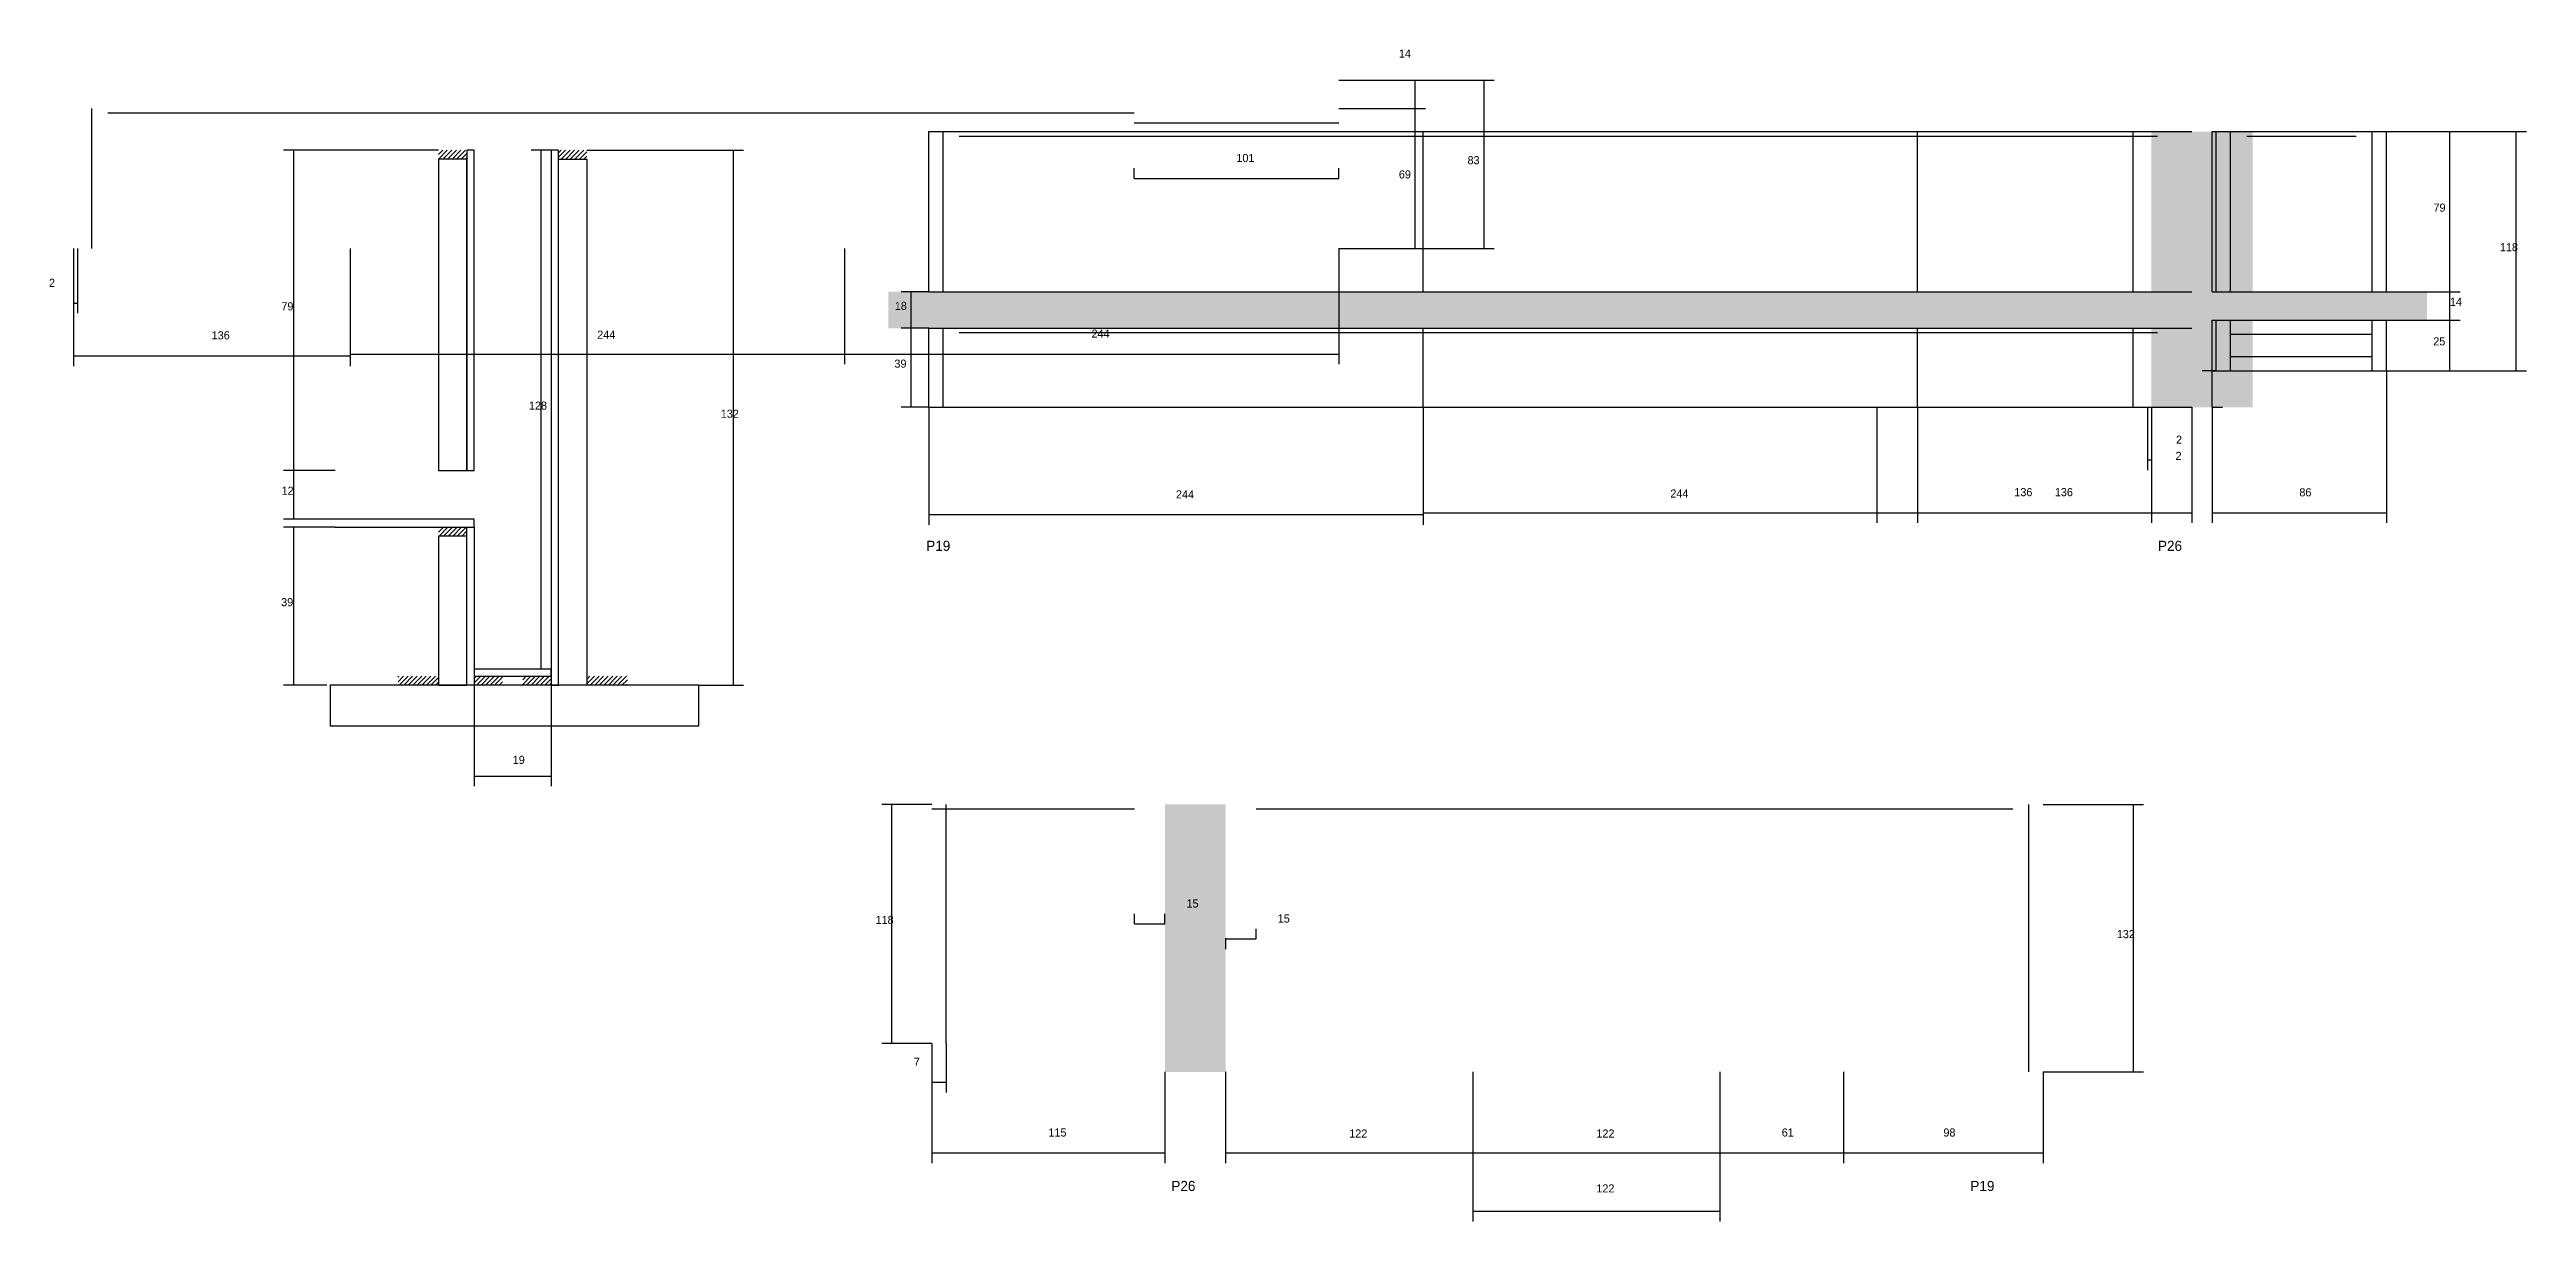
# Model space of a CAD drawing. Header units: metres. Extents: x -2848 to 22762, y -49062 to 1016.
# Drawn here: x 10976 to 12199, y -48980 to -48402 of the extents above; entities that cross this region are included whole.
import ezdxf

# ---------------------------------------------------------------- set-up
doc = ezdxf.new("R2010")
doc.units = ezdxf.units.M
for name, color, linetype in [('COTA', 4, 'Continuous'), ('Madeira', 126, 'Continuous'), ('NOMENCLATURA', 7, 'Continuous'), ('Painéis', 200, 'Continuous'), ('SARR_2.2x10', 40, 'Continuous'), ('SARR_2.2x7', 40, 'Continuous'), ('SARR_3.5x7', 81, 'Continuous')]:
    doc.layers.add(name, color=color, linetype=linetype)

msp = doc.modelspace()

# ---------------------------------------------------------------- texts
at = {"layer": 'COTA'}
for s, p in [('14', (11642.4, -48406)), ('101', (11562.2, -48457.5)), ('69', (11642.4, -48465.6)), ('83', (11676.3, -48458.6)), ('79', (12153.1, -48482)), ('118', (12185.9, -48501.5)), ('2', (10976.1, -48519.1)), ('14', (12161.2, -48528.5)), ('79', (11090.8, -48530.7)), ('18', (11393.6, -48530.5)), ('136', (11056.4, -48545)), ('244', (11246.7, -48544.7)), ('244', (11490.7, -48544.2)), ('25', (12153, -48548)), ('39', (11393.4, -48559)), ('128', (11213, -48579.7)), ('132', (11307.7, -48583.7)), ('2', (12026, -48596.5)), ('2', (12025.8, -48604.5)), ('12', (11090.9, -48621.7)), ('244', (11532.4, -48623.5)), ('244', (11776.4, -48623.1)), ('136', (11946.2, -48622.4)), ('136', (11966.2, -48622.4)), ('86', (12086.9, -48622.5)), ('39', (11090.7, -48676.7)), ('19', (11205, -48754.5)), ('118', (11384.1, -48833.5)), ('15', (11537.6, -48825.4)), ('15', (11582.6, -48832.8)), ('132', (11996.8, -48840.5)), ('7', (11403, -48903.5)), ('115', (11469.4, -48938.4)), ('122', (11617.9, -48938.9)), ('122', (11739.9, -48938.9)), ('61', (11831.4, -48938.4)), ('98', (11911.2, -48938.4)), ('122', (11739.9, -48966))]:
    msp.add_text(s, height=4, dxfattribs=at).set_placement(p)
at = {"layer": 'NOMENCLATURA'}
for s, p in [('P19', (11409.1, -48649.4)), ('P26', (12017.1, -48649.4)), ('P26', (11530.1, -48965.3)), ('P19', (11924.5, -48965.3))]:
    msp.add_text(s, height=5, dxfattribs=at).set_placement(p)

# ---------------------------------------------------------------- hatches: boundary and pattern name
at = {"layer": 'COTA'}
h = msp.add_hatch(dxfattribs=at)
h.set_pattern_fill('AR-CONC', scale=0.03)
h.paths.add_polyline_path([(12013.9, -48539.5), (12013.9, -48578.5), (12043.9, -48578.5), (12043.9, -48560.5), (12043.9, -48535.5), (12129.9, -48535.5), (12129.9, -48521.5), (12043.9, -48521.5), (12043.9, -48442.5), (12013.9, -48442.5), (12013.9, -48521.5), (11390.4, -48521.5), (11390.4, -48539.5)])
h = msp.add_hatch(dxfattribs=at)
h.set_pattern_fill('AR-CONC', scale=0.03)
h.paths.add_polyline_path([(12033.9, -48539.5), (12033.9, -48578.5), (12063.9, -48578.5), (12063.9, -48560.5), (12063.9, -48535.5), (12149.9, -48535.5), (12149.9, -48521.5), (12063.9, -48521.5), (12063.9, -48442.5), (12033.9, -48442.5), (12033.9, -48521.5), (11410.4, -48521.5), (11410.4, -48539.5)])
h = msp.add_hatch(dxfattribs=at)
h.set_pattern_fill('AR-CONC', scale=0.03)
h.paths.add_polyline_path([(11556.9, -48774.5), (11526.9, -48774.5), (11526.9, -48892.5), (11526.9, -48906.5), (11556.9, -48906.5)])
at = {"layer": 'SARR_2.2x10'}
h = msp.add_hatch(dxfattribs=at)
h.set_pattern_fill('ANSI31', scale=0.5)
h.paths.add_polyline_path([(11148.4, -48711.3), (11148.4, -48715.7), (11168.4, -48715.7), (11168.4, -48711.3)])
h = msp.add_hatch(dxfattribs=at)
h.set_pattern_fill('ANSI31', scale=0.5)
h.paths.add_polyline_path([(11241.6, -48711.3), (11241.6, -48715.7), (11261.6, -48715.7), (11261.6, -48711.3)])
at = {"layer": 'SARR_2.2x7'}
h = msp.add_hatch(dxfattribs=at)
h.set_pattern_fill('ANSI31', scale=0.5)
h.paths.add_polyline_path([(11182.4, -48451.7), (11182.4, -48456.1), (11168.4, -48456.1), (11168.4, -48451.7)])
h = msp.add_hatch(dxfattribs=at)
h.set_pattern_fill('ANSI31', scale=0.5)
h.paths.add_polyline_path([(11227.6, -48451.7), (11227.6, -48456.1), (11241.6, -48456.1), (11241.6, -48451.7)])
h = msp.add_hatch(dxfattribs=at)
h.set_pattern_fill('ANSI31', scale=0.5)
h.paths.add_polyline_path([(11182.4, -48637.7), (11182.4, -48642.1), (11168.4, -48642.1), (11168.4, -48637.7)])
h = msp.add_hatch(dxfattribs=at)
h.set_pattern_fill('ANSI31', scale=0.5)
h.paths.add_polyline_path([(11200, -48715.7), (11200, -48711.3), (11200, -48711.3), (11186, -48711.3), (11186, -48711.3), (11186, -48715.7), (11186, -48715.7), (11200, -48715.7)])
h = msp.add_hatch(dxfattribs=at)
h.set_pattern_fill('ANSI31', scale=0.5)
h.paths.add_polyline_path([(11210, -48715.7), (11210, -48711.3), (11210, -48711.3), (11224, -48711.3), (11224, -48711.3), (11224, -48715.7), (11224, -48715.7), (11210, -48715.7)])

# ---------------------------------------------------------------- linework, layer by layer
at = {"layer": 'COTA'}
for p, q in [((11612.7, -48417.1), (11689.5, -48417.1)), ((11612.7, -48417.1), (11655.5, -48417.1)), ((11650.5, -48431.1), (11650.5, -48417.1)), ((11684.5, -48500.1), (11684.5, -48417.1)), ((11612.7, -48431.1), (11655.5, -48431.1)), ((11612.7, -48431.1), (11655.5, -48431.1)), ((11650.5, -48500.1), (11650.5, -48431.1)), ((11168.4, -48451.7), (11091.9, -48451.7)), ((11096.9, -48609.7), (11096.9, -48451.7)), ((11224, -48451.7), (11214.1, -48451.7)), ((11219.1, -48707.7), (11219.1, -48451.7)), ((11241.6, -48451.7), (11318.9, -48451.7)), ((11313.9, -48715.7), (11313.9, -48451.7)), ((12129.9, -48442.5), (12166.2, -48442.5)), ((12129.9, -48442.5), (12199, -48442.5)), ((12161.2, -48521.5), (12161.2, -48442.5)), ((12194, -48560.5), (12194, -48442.5)), ((11511.7, -48465.6), (11511.7, -48460.6)), ((11612.7, -48465.6), (11612.7, -48460.6)), ((11511.7, -48465.6), (11612.7, -48465.6)), ((10988.2, -48500.1), (10988.2, -48558.2)), ((10988.2, -48500.1), (10988.2, -48532.1)), ((10990.2, -48500.1), (10990.2, -48532.1)), ((11124.7, -48500.1), (11124.7, -48557.3)), ((11124.7, -48500.1), (11124.7, -48558.2)), ((11368.7, -48500.1), (11368.7, -48557.3)), ((11368.7, -48500.1), (11368.7, -48557.3)), ((11612.7, -48500.1), (11612.7, -48557.3)), ((11612.7, -48500.1), (11655.5, -48500.1)), ((11612.7, -48500.1), (11689.5, -48500.1)), ((11410.4, -48521.5), (11396.7, -48521.5)), ((11401.7, -48539.5), (11401.7, -48521.5)), ((12129.9, -48521.5), (12166.2, -48521.5)), ((12129.9, -48521.5), (12166.2, -48521.5)), ((12161.2, -48535.5), (12161.2, -48521.5)), ((10988.2, -48527.1), (10990.2, -48527.1)), ((12129.9, -48535.5), (12166.2, -48535.5)), ((12129.9, -48535.5), (12166.2, -48535.5)), ((12161.2, -48560.5), (12161.2, -48535.5)), ((11410.4, -48539.5), (11396.7, -48539.5)), ((11410.4, -48539.5), (11396.7, -48539.5)), ((11401.7, -48578.5), (11401.7, -48539.5)), ((10988.2, -48553.2), (11124.7, -48553.2)), ((11124.7, -48552.3), (11368.7, -48552.3)), ((11368.7, -48552.3), (11612.7, -48552.3)), ((12045.9, -48560.5), (12038.9, -48560.5)), ((12043.9, -48578.5), (12043.9, -48560.5)), ((12129.9, -48560.5), (12129.9, -48635.6)), ((12129.9, -48560.5), (12166.2, -48560.5)), ((12129.9, -48560.5), (12199, -48560.5)), ((11410.4, -48578.5), (11396.7, -48578.5)), ((11410.4, -48578.5), (11410.4, -48636.5)), ((11654.4, -48578.5), (11654.4, -48635.6)), ((11654.4, -48578.5), (11654.4, -48636.5)), ((11878.4, -48578.5), (11878.4, -48635.6)), ((11898.4, -48578.5), (11898.4, -48635.6)), ((11898.4, -48578.5), (11898.4, -48635.6)), ((12011.9, -48578.5), (12011.9, -48609.5)), ((12013.9, -48578.5), (12013.9, -48635.6)), ((12013.9, -48578.5), (12013.9, -48609.5)), ((12033.9, -48578.5), (12033.9, -48635.6)), ((12043.9, -48578.5), (12043.9, -48635.6)), ((12043.9, -48578.5), (12048.9, -48578.5)), ((11117.3, -48609.7), (11091.9, -48609.7)), ((11117.3, -48609.7), (11091.9, -48609.7)), ((11096.9, -48633.7), (11096.9, -48609.7)), ((12011.9, -48604.5), (12013.9, -48604.5)), ((11117.3, -48633.7), (11091.9, -48633.7)), ((11410.4, -48631.5), (11654.4, -48631.5)), ((11654.4, -48630.6), (11898.4, -48630.6)), ((11878.4, -48630.6), (12013.9, -48630.6)), ((11898.4, -48630.6), (12033.9, -48630.6)), ((12043.9, -48630.6), (12129.9, -48630.6)), ((11117.3, -48637.7), (11091.9, -48637.7)), ((11096.9, -48715.7), (11096.9, -48637.7)), ((11224, -48707.7), (11214.1, -48707.7)), ((11113.2, -48715.7), (11091.9, -48715.7)), ((11186, -48715.7), (11186, -48765.5)), ((11224, -48715.7), (11224, -48765.5)), ((11296.8, -48715.7), (11318.9, -48715.7)), ((11186, -48760.5), (11224, -48760.5)), ((11411.9, -48774.5), (11387.2, -48774.5)), ((11392.2, -48892.5), (11392.2, -48774.5)), ((11960.4, -48774.5), (12010, -48774.5)), ((12005, -48906.5), (12005, -48774.5)), ((11511.9, -48833.5), (11511.9, -48828.5)), ((11526.9, -48833.5), (11526.9, -48828.5)), ((11511.9, -48833.5), (11526.9, -48833.5)), ((11556.9, -48840.5), (11556.9, -48845.9)), ((11556.9, -48840.9), (11571.9, -48840.9)), ((11571.9, -48840.9), (11571.9, -48835.9)), ((11411.9, -48892.5), (11387.2, -48892.5)), ((11411.9, -48892.5), (11411.9, -48951.5)), ((11411.9, -48892.5), (11411.9, -48916.6)), ((11418.9, -48892.5), (11418.9, -48916.6)), ((11411.9, -48911.6), (11418.9, -48911.6)), ((11526.9, -48906.5), (11526.9, -48951.5)), ((11556.9, -48906.5), (11556.9, -48951.5)), ((11678.9, -48906.5), (11678.9, -48951.5)), ((11678.9, -48906.5), (11678.9, -48951.5)), ((11678.9, -48906.5), (11678.9, -48980.3)), ((11800.9, -48906.5), (11800.9, -48951.5)), ((11800.9, -48906.5), (11800.9, -48951.5)), ((11800.9, -48906.5), (11800.9, -48980.3)), ((11861.9, -48906.5), (11861.9, -48951.5)), ((11861.9, -48906.5), (11861.9, -48951.5)), ((11960.4, -48906.5), (11960.4, -48951.5)), ((11960.4, -48906.5), (12010, -48906.5)), ((11411.9, -48946.5), (11526.9, -48946.5)), ((11556.9, -48946.5), (11678.9, -48946.5)), ((11678.9, -48946.5), (11800.9, -48946.5)), ((11800.9, -48946.5), (11861.9, -48946.5)), ((11861.9, -48946.5), (11960.4, -48946.5)), ((11678.9, -48975.3), (11800.9, -48975.3))]:
    msp.add_line(p, q, dxfattribs=at)
at = {"layer": 'Madeira'}
msp.add_lwpolyline([(11114.9, -48735.7), (11296.8, -48735.7), (11296.8, -48715.7), (11114.9, -48715.7)], close=True, dxfattribs=at)
at = {"layer": 'Painéis'}
for p, q in [((11410.4, -48442.5), (12033.9, -48442.5)), ((11410.4, -48521.5), (11410.4, -48442.5)), ((11654.4, -48521.5), (11654.4, -48442.5)), ((11898.4, -48521.5), (11898.4, -48442.5)), ((12043.9, -48442.5), (12129.9, -48442.5)), ((12043.9, -48521.5), (12043.9, -48442.5)), ((12045.9, -48521.5), (12045.9, -48442.5)), ((12129.9, -48521.5), (12129.9, -48442.5)), ((11410.4, -48521.5), (12033.9, -48521.5)), ((12043.9, -48521.5), (12129.9, -48521.5)), ((12043.9, -48535.5), (12129.9, -48535.5)), ((12043.9, -48560.5), (12043.9, -48535.5)), ((12045.9, -48560.5), (12045.9, -48535.5)), ((12129.9, -48560.5), (12129.9, -48535.5)), ((11410.4, -48539.5), (12033.9, -48539.5)), ((11410.4, -48578.5), (11410.4, -48539.5)), ((11654.4, -48578.5), (11654.4, -48539.5)), ((11898.4, -48578.5), (11898.4, -48539.5)), ((12043.9, -48560.5), (12129.9, -48560.5)), ((11410.4, -48578.5), (12033.9, -48578.5))]:
    msp.add_line(p, q, dxfattribs=at)
for points in [[(11182.4, -48609.7), (11186, -48609.7), (11186, -48451.7), (11182.4, -48451.7)], [(11227.6, -48715.7), (11227.6, -48451.7), (11224, -48451.7), (11224, -48715.7)], [(11182.4, -48715.7), (11182.4, -48637.7), (11186, -48637.7), (11186, -48715.7)], [(11224, -48707.7), (11186, -48707.7), (11186, -48711.3), (11224, -48711.3)]]:
    msp.add_lwpolyline(points, close=True, dxfattribs=at)
msp.add_lwpolyline([(11117.3, -48637.7), (11186, -48637.7), (11186, -48633.7), (11117.3, -48633.7)], dxfattribs=at)
at = {"layer": 'SARR_2.2x7'}
for p, q in [((10997.2, -48500.1), (10997.2, -48431.1)), ((11005.2, -48433.3), (11124.7, -48433.3)), ((11124.7, -48433.3), (11368.7, -48433.3)), ((11368.7, -48433.3), (11511.7, -48433.3)), ((11511.7, -48438.1), (11612.7, -48438.1)), ((11417.4, -48521.5), (11417.4, -48442.5)), ((11425.4, -48444.7), (11654.4, -48444.7)), ((11654.4, -48444.7), (11898.4, -48444.7)), ((11878.4, -48444.7), (11996.9, -48444.7)), ((11898.4, -48444.7), (12016.9, -48444.7)), ((12004.9, -48521.5), (12004.9, -48442.5)), ((12052.9, -48521.5), (12052.9, -48442.5)), ((12060.9, -48444.7), (12114.9, -48444.7)), ((12122.9, -48521.5), (12122.9, -48442.5)), ((12052.9, -48560.5), (12052.9, -48535.5)), ((12122.9, -48560.5), (12122.9, -48535.5)), ((11417.4, -48578.5), (11417.4, -48539.5)), ((11425.4, -48541.7), (11654.4, -48541.7)), ((11654.4, -48541.7), (11898.4, -48541.7)), ((11878.4, -48541.7), (11996.9, -48541.7)), ((11898.4, -48541.7), (12016.9, -48541.7)), ((12004.9, -48578.5), (12004.9, -48539.5)), ((12052.9, -48542.5), (12122.9, -48542.5)), ((12052.9, -48553.5), (12122.9, -48553.5)), ((11411.9, -48776.7), (11511.9, -48776.7)), ((11418.9, -48892.5), (11418.9, -48774.5)), ((11571.9, -48776.7), (11678.9, -48776.7)), ((11678.9, -48776.7), (11800.9, -48776.7)), ((11800.9, -48776.7), (11861.9, -48776.7)), ((11861.9, -48776.7), (11945.4, -48776.7)), ((11953.4, -48906.5), (11953.4, -48774.5))]:
    msp.add_line(p, q, dxfattribs=at)
at = {"layer": 'SARR_3.5x7'}
for points in [[(11182.4, -48456.1), (11168.4, -48456.1), (11168.4, -48609.7), (11182.4, -48609.7)], [(11227.6, -48456.1), (11241.6, -48456.1), (11241.6, -48715.7), (11227.6, -48715.7)], [(11182.4, -48642.1), (11168.4, -48642.1), (11168.4, -48715.7), (11182.4, -48715.7)]]:
    msp.add_lwpolyline(points, close=True, dxfattribs=at)

msp.set_redraw_order([(e.dxf.handle, doc.entitydb.next_handle()) for e in msp.query("TEXT MTEXT ATTDEF DIMENSION ARC_DIMENSION")])  # texts and dimensions are drawn at this point

doc.saveas('drawing.dxf')
